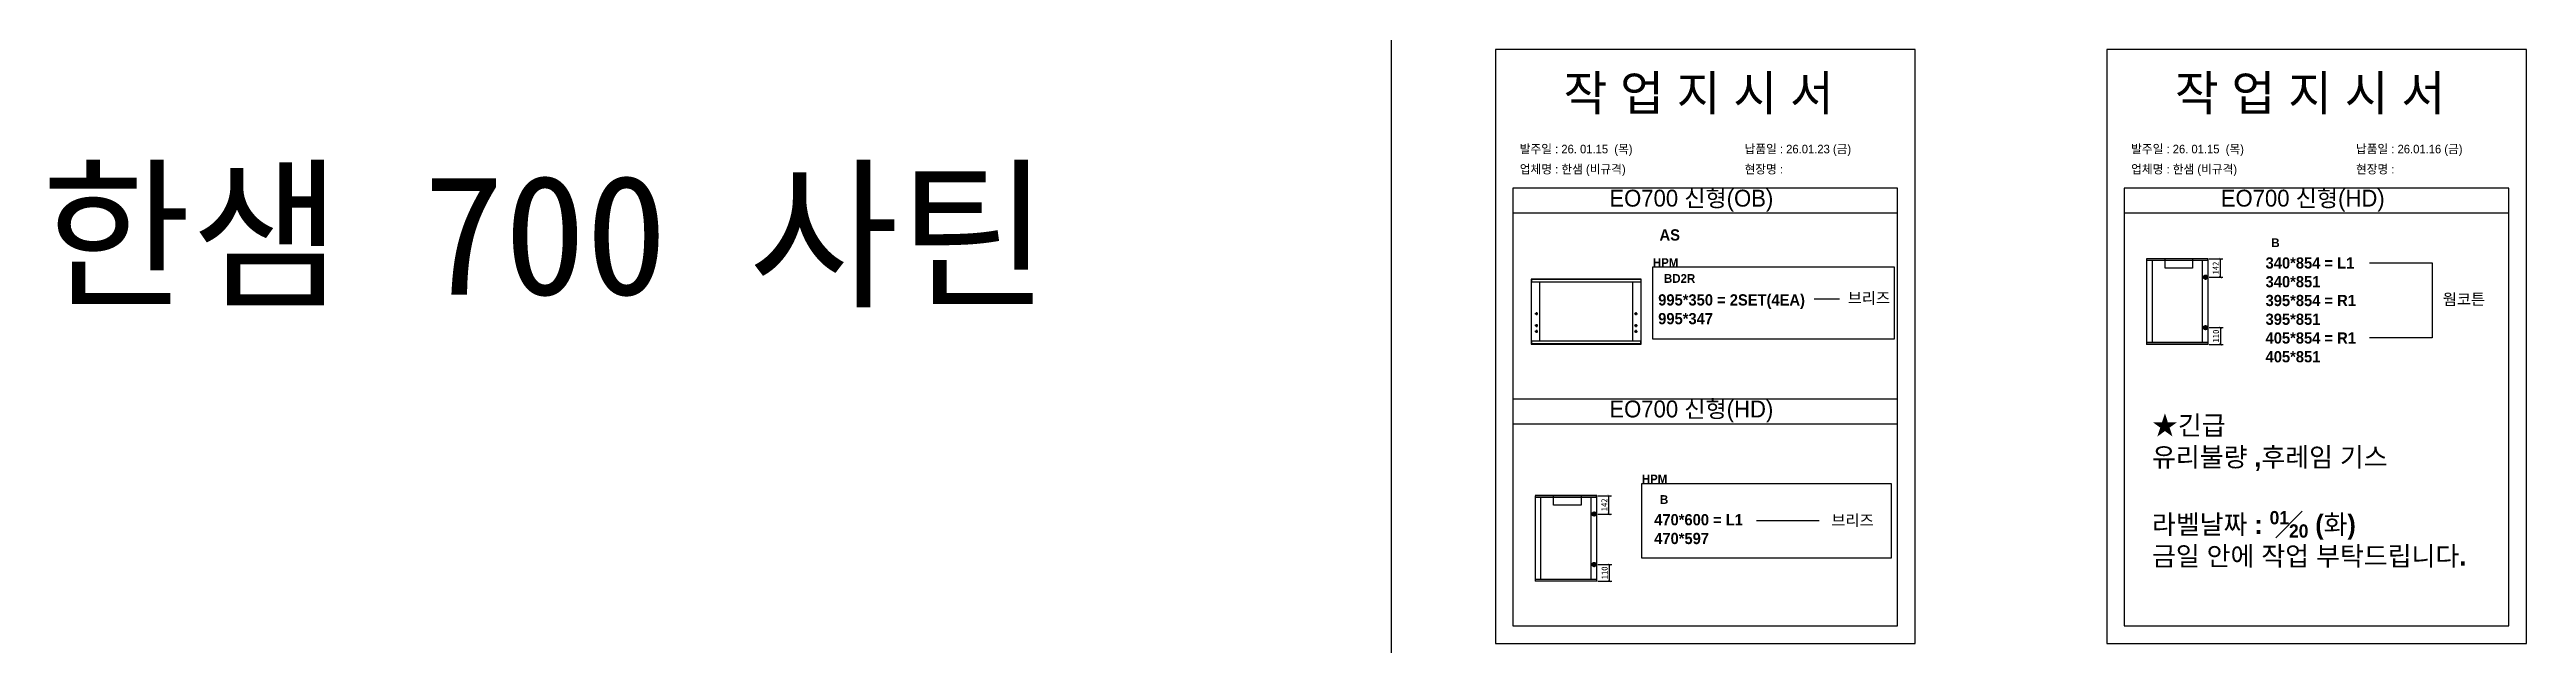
# Model space of a CAD drawing. Header units: millimetres. Extents: x -44117 to 256353, y -2095463 to 65325.
# Drawn here: x 104930 to 114844, y -637208 to -634832 of the extents above; entities that cross this region are included whole.
import ezdxf

# ---------------------------------------------------------------- set-up
doc = ezdxf.new("R2010")
doc.units = ezdxf.units.MM
doc.header["$LTSCALE"] = 10
doc.layers.add('Layer1', color=7, linetype='Continuous', lineweight=70)
doc.styles.add('MtX_Gulim', font='')
doc.styles.get('MtX_Gulim').set_extended_font_data('Gulim', bold=True)
doc.dimstyles.new('ISO-25', dxfattribs={"dimtxt": 2.5, "dimasz": 2.5, "dimexe": 1, "dimexo": 1, "dimtad": 1, "dimtxsty": 'Standard', "dimblk": 'ARCHTICK', "dimcen": 2.5, "dimadec": 0, "dimazin": 0, "dimtfac": 1, "dimtmove": 0, "dimatfit": 3, "dimfxl": 0, "dimarcsym": 0})

msp = doc.modelspace()

# ---------------------------------------------------------------- texts
at = {"linetype": 'Continuous', "style": 'MtX_Gulim'}
for s, height, p in [('B', 35.04934, (113822.95058, -635622.27617)), ('HPM', 35.049344, (111347.20615, -635701.53467)), ('BD2R', 35.049344, (111391.84, -635764.9887)), ('HPM', 35.049344, (111303.00071, -636567.11933)), ('B', 35.04934, (111375.74314, -636649.48069))]:
    msp.add_text(s, height=height, dxfattribs=at).set_placement(p)
at = {"attachment_point": 1}
for s, width, gutter_width, heights, insert, char_height in [('{\\fGulim|b0|i0|c129|p50;작 업 지 시 서}', 3307.3198183, 12.5, [-155.84554], (110989.5648, -634935.85593), 140), ('{\\fGulim|b0|i0|c129|p50;작 업 지 시 서}', 3307.3198183, 12.5, [-155.84554], (113436.77224, -634935.85593), 140), ('\\pt11;{\\fGulim|b0|i0|c129|p50;발주일 : 26. 01.15  (목)}', 3307.3198183, 12.5, [34.50412], (110814.35544, -635212.57635), 34.3), ('{\\fGulim|b0|i0|c129|p50;납품일 : 26.01.23 (금)}', 3307.3198183, 12.5, [35.09023], (111714.33342, -635212.57635), 34.3), ('\\pt11;{\\fGulim|b0|i0|c129|p50;발주일 : 26. 01.15  (목)}', 3307.3198183, 12.5, [34.50412], (113261.56288, -635212.57635), 34.3), ('{\\fGulim|b0|i0|c129|p50;납품일 : 26.01.16 (금)}', 3307.3198183, 12.5, [35.09023], (114161.54087, -635212.57635), 34.3), ('{\\f굴림|b0|i0|c129|p50;한샘} 700 {\\f굴림|b0|i0|c129|p50;사틴}', 5072.1082947, 2395.6482, [-533.35869], (104895.62473, -635333.15903), 479.1296392), ('{\\fGulim|b0|i0|c129|p50;업체명 : 한샘 (비규격)}', 3307.3198183, 12.5, [36.11279], (110814.35544, -635293.23253), 34.3), ('{\\fGulim|b0|i0|c129|p50;현장명 : }', 3307.3198183, 12.5, [-38.2735], (111714.33342, -635293.23253), 34.3), ('{\\fGulim|b0|i0|c129|p50;업체명 : 한샘 (비규격)}', 3307.3198183, 12.5, [36.11279], (113261.56288, -635293.23253), 34.3), ('{\\fGulim|b0|i0|c129|p50;현장명 : }', 3307.3198183, 12.5, [-38.2735], (114161.54087, -635293.23253), 34.3), ('{\\fGulim|b0|i0|c129|p50;\\C1;\\C256;EO700 신형(OB)}', 1597.0710432, 6.03612, [-85.06834], (111173.09926, -635392.39185), 67.6045736), ('{\\fGulim|b0|i0|c129|p50;EO700 신형(HD)}', 1597.0710432, 6.03612, [-85.06834], (113620.3067, -635392.39185), 67.6045736), ('{\\f굴림|b1|i0|c129|p50;340*854 = L1\\P\\C1;340*851\\P\\C256;395*854 = R1\\P\\C1;395*851\\P\\C256;405*854 = R1\\P\\C1;405*851}', 13607.1496112, 175, [-421.84524], (113799.72342, -635663.01167), 45), ('{\\f굴림|b1|i0|c129|p50;브리즈}', 13607.1496112, 175, [-50], (112127.5094, -635803.3224), 45), ('{\\f굴림|b1|i0|c129|p50;웜코튼}', 13607.1496112, 175, [-48.57143], (114509.03561, -635808.19489), 45), ('{\\f굴림|b1|i0|c129|p50;995*350 = 2SET(4EA)^J\\C1;995*347}', 13607.1496112, 175, [-126.36905], (111368.61284, -635810.67574), 45), ('{\\fGulim|b0|i0|c129|p50;EO700 신형(HD)}', 1597.0710432, 6.03612, [-85.06834], (111173.09926, -636235.7596), 67.6045736), ('{\\f굴림|b1|i0|c129|p50;470*600 = L1\\P\\C1;470*597}', 13607.1496112, 175, [-121.36905], (111352.51598, -636690.21618), 45), ('{\\f굴림|b1|i0|c129|p50;브리즈}', 13607.1496112, 175, [-50], (112061.82816, -636692.48821), 45)]:
    msp.add_mtext_dynamic_manual_height_columns(s, width=width, gutter_width=gutter_width, heights=heights, dxfattribs=dict(at, insert=insert, char_height=char_height))
at = {"color": 1, "attachment_point": 1}
for s, width, gutter_width, heights, insert, char_height in [('{\\A1;\\f굴림|b1|i0|c129|p50;AS}', 13607.1496112, 175, [-46.30952], (111373.9315, -635550.75545), 45), ('{\\A1;\\f굴림|b1|i0|c129|p50;★긴급\\P유리불량 ,후레임 기스\\P\\P라벨날짜 : {\\H0.7x;\\S01#20;} (화)\\P금일 안에 작업 부탁드립니다.}', 23037.4141174, 296.28156, [-607.51828], (113344.92185, -636296.85048), 76.186686)]:
    msp.add_mtext_dynamic_manual_height_columns(s, width=width, gutter_width=gutter_width, heights=heights, dxfattribs=dict(at, insert=insert, char_height=char_height))

# ---------------------------------------------------------------- blocks, each defined once
blk = doc.blocks.new('_ArchTick')
at = {"color": 0, "linetype": 'ByBlock', "const_width": 0.15}
blk.add_lwpolyline([(-0.5, -0.5), (0.5, 0.5)], dxfattribs=at)
blk = doc.blocks.new('*D4537')
at = {"color": 0, "lineweight": -2}
for p, q in [((111127, -636616.5), (111181.6, -636616.5)), ((111127, -636690.1), (111181.6, -636690.1)), ((111171.6, -636690.1), (111171.6, -636616.5))]:
    blk.add_line(p, q, dxfattribs=at)
at = {"layer": 'Defpoints', "color": 0}
for p in [(111112, -636616.5), (111112, -636690.1), (111171.6, -636616.5)]:
    blk.add_point(p, dxfattribs=at)
at = {"color": 0, "lineweight": -2, "xscale": 10, "yscale": 10, "zscale": 10}
for p, rotation in [((111171.6, -636616.5), 90), ((111171.6, -636690.1), 270)]:
    blk.add_blockref('_ArchTick', p, dxfattribs=dict(at, rotation=rotation))
at = {"color": 0, "insert": (111152.9, -636653.3), "char_height": 25, "attachment_point": 5, "rotation": 90}
blk.add_mtext('142', dxfattribs=at)
blk = doc.blocks.new('*D4538')
at = {"color": 0, "lineweight": -2}
for p, q in [((111127, -636891.9), (111182.6, -636891.9)), ((111172.6, -636891.9), (111172.6, -636958.8)), ((111127, -636958.8), (111182.6, -636958.8))]:
    blk.add_line(p, q, dxfattribs=at)
at = {"layer": 'Defpoints', "color": 0}
for p in [(111112, -636891.9), (111112, -636958.8), (111172.6, -636958.8)]:
    blk.add_point(p, dxfattribs=at)
at = {"color": 0, "lineweight": -2, "xscale": 10, "yscale": 10, "zscale": 10}
for p, rotation in [((111172.6, -636891.9), 90), ((111172.6, -636958.8), 270)]:
    blk.add_blockref('_ArchTick', p, dxfattribs=dict(at, rotation=rotation))
at = {"color": 0, "insert": (111153.9, -636925.4), "char_height": 25, "attachment_point": 5, "rotation": 90}
blk.add_mtext('110', dxfattribs=at)
blk = doc.blocks.new('*D4539')
at = {"color": 0, "lineweight": -2}
for p, q in [((113574.2, -635668.8), (113628.9, -635668.8)), ((113618.9, -635742.5), (113618.9, -635668.8)), ((113574.2, -635742.5), (113628.9, -635742.5))]:
    blk.add_line(p, q, dxfattribs=at)
at = {"layer": 'Defpoints', "color": 0}
for p in [(113559.2, -635668.8), (113618.9, -635668.8), (113559.2, -635742.5)]:
    blk.add_point(p, dxfattribs=at)
at = {"color": 0, "lineweight": -2, "xscale": 10, "yscale": 10, "zscale": 10}
for p, rotation in [((113618.9, -635668.8), 90), ((113618.9, -635742.5), 270)]:
    blk.add_blockref('_ArchTick', p, dxfattribs=dict(at, rotation=rotation))
at = {"color": 0, "insert": (113600.1, -635705.7), "char_height": 25, "attachment_point": 5, "rotation": 90}
blk.add_mtext('142', dxfattribs=at)
blk = doc.blocks.new('*D4540')
at = {"color": 0, "lineweight": -2}
for p, q in [((113574.2, -635944.3), (113629.8, -635944.3)), ((113619.8, -635944.3), (113619.8, -636011.2)), ((113574.2, -636011.2), (113629.8, -636011.2))]:
    blk.add_line(p, q, dxfattribs=at)
at = {"layer": 'Defpoints', "color": 0}
for p in [(113559.2, -635944.3), (113559.2, -636011.2), (113619.8, -636011.2)]:
    blk.add_point(p, dxfattribs=at)
at = {"color": 0, "lineweight": -2, "xscale": 10, "yscale": 10, "zscale": 10}
for p, rotation in [((113619.8, -635944.3), 90), ((113619.8, -636011.2), 270)]:
    blk.add_blockref('_ArchTick', p, dxfattribs=dict(at, rotation=rotation))
at = {"color": 0, "insert": (113601.1, -635977.8), "char_height": 25, "attachment_point": 5, "rotation": 90}
blk.add_mtext('110', dxfattribs=at)

# ---------------------------------------------------------------- dimensions: what is measured, and where the dimension line sits
for base, p1, p2, text, picture, middle in [((113618.85568, -635668.8445), (113559.24191, -635742.46098), (113559.24191, -635668.8445), '142', '*D4539', (113600.10568, -635705.65274)), ((113619.80916, -636011.22332), (113559.24191, -635944.33894), (113559.24191, -636011.22332), '110', '*D4540', (113601.05916, -635977.78113)), ((111171.64824, -636616.45291), (111112.03447, -636690.06939), (111112.03447, -636616.45291), '142', '*D4537', (111152.89824, -636653.26115)), ((111172.60172, -636958.83173), (111112.03447, -636891.94735), (111112.03447, -636958.83173), '110', '*D4538', (111153.85172, -636925.38954))]:
    dim = msp.add_linear_dim(base=base, p1=p1, p2=p2, angle=90, text=text, dimstyle='ISO-25', override={"dimscale": 10, "dimasz": 1, "dimexo": 1.5, "dimtxsty": 'Standard'})
    dim.commit()
    dim.dimension.update_dxf_attribs({"geometry": picture, "text_midpoint": middle})

# ---------------------------------------------------------------- linework, layer by layer
for p, q in [((112326.75819, -635386.86314), (110786.75819, -635386.86314)), ((114773.96563, -635386.86314), (113233.96563, -635386.86314)), ((112326.75819, -635486.86314), (110786.75819, -635486.86314)), ((114773.96563, -635486.86314), (113233.96563, -635486.86314)), ((113323.37925, -635669.09046), (113323.37925, -636010.97735)), ((113569.87989, -635669.5332), (113323.37925, -635669.5332)), ((113569.87989, -635676.22336), (113323.37925, -635676.22336)), ((113569.63393, -635668.8445), (113323.62521, -635668.8445)), ((113345.26985, -635675.73143), (113345.26985, -636003.84447)), ((113547.74333, -636003.84447), (113547.74333, -635676.22336)), ((113568.65008, -635676.22336), (113568.65008, -635668.8445)), ((113569.87989, -636010.97735), (113569.87989, -635669.09046)), ((110859.8622, -635751.02694), (110859.8622, -636009.469)), ((111300.4726, -635751.69341), (110859.8622, -635751.69341)), ((111300.4726, -635761.7645), (110859.8622, -635761.7645)), ((111300.10234, -635750.65668), (110860.23246, -635750.65668)), ((110861.71351, -635750.65668), (110861.71351, -635761.7645)), ((110893.18568, -635761.7645), (110893.18568, -635998.73144)), ((111267.14913, -635998.73144), (111267.14913, -635761.7645)), ((111298.6213, -635750.65668), (111298.6213, -635761.7645)), ((111300.4726, -636009.469), (111300.4726, -635751.02694)), ((110887.07637, -635888.39371), (110874.85777, -635888.39371)), ((110880.96707, -635882.2844), (110880.96707, -635894.50301)), ((111273.25843, -635888.39371), (111285.47704, -635888.39371)), ((111279.36774, -635882.2844), (111279.36774, -635894.50301)), ((112094.30501, -635830.5192), (111992.68805, -635830.5192)), ((111300.4726, -635998.73144), (110859.8622, -635998.73144)), ((110861.71351, -635998.73144), (110861.71351, -636009.83926)), ((110887.07637, -635935.78709), (110874.85777, -635935.78709)), ((110887.07637, -635959.48379), (110874.85777, -635959.48379)), ((110880.96707, -635929.67779), (110880.96707, -635941.8964)), ((110880.96707, -635953.37448), (110880.96707, -635965.59309)), ((111273.25843, -635935.78709), (111285.47704, -635935.78709)), ((111273.25843, -635959.48379), (111285.47704, -635959.48379)), ((111279.36774, -635929.67779), (111279.36774, -635941.8964)), ((111279.36774, -635953.37448), (111279.36774, -635965.59309)), ((111298.6213, -636009.83926), (111298.6213, -635998.73144)), ((113569.87989, -636003.84447), (113323.37925, -636003.84447)), ((113324.60906, -636011.22332), (113324.60906, -636003.84447)), ((113568.65008, -636003.84447), (113568.65008, -636011.22332)), ((111300.4726, -636008.80253), (110859.8622, -636008.80253)), ((110860.23246, -636009.83926), (111300.10234, -636009.83926)), ((113569.87989, -636010.53463), (113323.37925, -636010.53463)), ((113569.63393, -636011.22332), (113323.62521, -636011.22332)), ((112326.75819, -636230.23089), (110786.75819, -636230.23089)), ((112326.75819, -636330.23089), (110786.75819, -636330.23089)), ((110876.17181, -636616.69887), (110876.17181, -636958.58576)), ((111122.67245, -636617.1416), (110876.17181, -636617.1416)), ((111122.67245, -636623.83176), (110876.17181, -636623.83176)), ((111122.42649, -636616.45291), (110876.41777, -636616.45291)), ((110898.06241, -636623.33984), (110898.06241, -636951.45287)), ((111100.53589, -636951.45287), (111100.53589, -636623.83176)), ((111121.44264, -636623.83176), (111121.44264, -636616.45291)), ((111122.67245, -636958.58576), (111122.67245, -636616.69887)), ((111122.67245, -636951.45287), (110876.17181, -636951.45287)), ((111122.67245, -636958.14303), (110876.17181, -636958.14303)), ((111122.42649, -636958.83173), (110876.41777, -636958.83173)), ((110877.40162, -636958.83173), (110877.40162, -636951.45287)), ((111121.44264, -636951.45287), (111121.44264, -636958.83173))]:
    msp.add_line(p, q)
at = {"color": 1}
for p in [(110300.49669, 21924.9366), (110300.49669, 14161.07811), (110300.49669, 18584.38997), (110300.49669, 10820.53148), (110300.49669, 18627.87121), (110300.49669, 10864.01272), (110300.49669, 15287.32457), (110300.49669, 7523.46608), (110300.49669, 3746.75115), (110300.49669, 21924.9366), (110300.49669, 14161.07811), (110300.49669, 18584.38997), (110300.49669, 10820.53148), (110300.49669, 18627.87121), (110300.49669, 10864.01272), (110300.49669, 15287.32457), (110300.49669, 7523.46608), (110300.49669, 3746.75115), (110300.49669, 21924.9366), (110300.49669, 14161.07811), (110300.49669, 18584.38997), (110300.49669, 10820.53148), (110300.49669, 18627.87121), (110300.49669, 10864.01272), (110300.49669, 15287.32457), (110300.49669, 7523.46608), (110300.49669, 3746.75115), (110300.49669, 21924.9366), (110300.49669, 14161.07811), (110300.49669, 18584.38997), (110300.49669, 10820.53148), (110300.49669, 18627.87121), (110300.49669, 10864.01272), (110300.49669, 15287.32457), (110300.49669, 7523.46608), (110300.49669, 3746.75115), (110300.49669, 21924.9366), (110300.49669, 14161.07811), (110300.49669, 18584.38997), (110300.49669, 10820.53148), (110300.49669, 18627.87121), (110300.49669, 10864.01272), (110300.49669, 15287.32457), (110300.49669, 7523.46608), (110300.49669, 3746.75115), (110300.49669, 21924.9366), (110300.49669, 14161.07811), (110300.49669, 18584.38997), (110300.49669, 10820.53148), (110300.49669, 18627.87121), (110300.49669, 10864.01272), (110300.49669, 15287.32457), (110300.49669, 7523.46608), (110300.49669, 3746.75115), (110300.49669, 21924.9366), (110300.49669, 14161.07811), (110300.49669, 18584.38997), (110300.49669, 10820.53148), (110300.49669, 18627.87121), (110300.49669, 10864.01272), (110300.49669, 15287.32457), (110300.49669, 7523.46608), (110300.49669, 3746.75115), (110300.49669, 21924.9366), (110300.49669, 14161.07811), (110300.49669, 18584.38997), (110300.49669, 10820.53148), (110300.49669, 18627.87121), (110300.49669, 10864.01272), (110300.49669, 15287.32457), (110300.49669, 7523.46608), (110300.49669, 3746.75115), (110300.49669, 21924.9366), (110300.49669, 14161.07811), (110300.49669, 18584.38997), (110300.49669, 10820.53148), (110300.49669, 18627.87121), (110300.49669, 10864.01272), (110300.49669, 15287.32457), (110300.49669, 7523.46608), (110300.49669, 3746.75115), (110300.49669, 21924.9366), (110300.49669, 14161.07811), (110300.49669, 18584.38997), (110300.49669, 10820.53148), (110300.49669, 18627.87121), (110300.49669, 10864.01272), (110300.49669, 15287.32457), (110300.49669, 7523.46608), (110300.49669, 3746.75115), (110300.49669, 12702.87182), (110300.49669, 4939.01333), (110300.49669, 9362.32519), (110300.49669, 1598.4667), (110300.49669, 9405.80642), (110300.49669, 1641.94794), (110300.49669, 6065.25979), (110300.49669, -1698.5987), (110300.49669, -5475.31363), (110300.49669, 12702.87182), (110300.49669, 4939.01333), (110300.49669, 9362.32519), (110300.49669, 1598.4667), (110300.49669, 9405.80642), (110300.49669, 1641.94794), (110300.49669, 6065.25979), (110300.49669, -1698.5987), (110300.49669, -5475.31363), (110300.49669, 12702.87182), (110300.49669, 4939.01333), (110300.49669, 9362.32519), (110300.49669, 1598.4667), (110300.49669, 9405.80642), (110300.49669, 1641.94794), (110300.49669, 6065.25979), (110300.49669, -1698.5987), (110300.49669, -5475.31363), (110300.49669, 12702.87182), (110300.49669, 4939.01333), (110300.49669, 9362.32519), (110300.49669, 1598.4667), (110300.49669, 9405.80642), (110300.49669, 1641.94794), (110300.49669, 6065.25979), (110300.49669, -1698.5987), (110300.49669, -5475.31363), (110300.49669, 12702.87182), (110300.49669, 4939.01333), (110300.49669, 9362.32519), (110300.49669, 1598.4667), (110300.49669, 9405.80642), (110300.49669, 1641.94794), (110300.49669, 6065.25979), (110300.49669, -1698.5987), (110300.49669, -5475.31363)]:
    msp.add_xline(p, (0, 1), dxfattribs=at)
for points in [[(110716.75819, -637207.69342), (112396.75819, -637207.69342), (112396.75819, -634831.69342), (110716.75819, -634831.69342)], [(113163.96563, -637207.69342), (114843.96563, -637207.69342), (114843.96563, -634831.69342), (113163.96563, -634831.69342)], [(111347.20615, -635701.58103), (112313.41082, -635701.58103), (112313.41082, -635989.96892), (111347.20615, -635989.96892)], [(111303.00071, -636567.16569), (112301.30695, -636567.16569), (112301.30695, -636866.47338), (111303.00071, -636866.47338)]]:
    msp.add_lwpolyline(points, close=True)
for points in [[(110786.75819, -635386.86314), (110786.75819, -637137.69342), (112326.75819, -637137.69342), (112326.75819, -635386.86314)], [(113233.96563, -635386.86314), (113233.96563, -637137.69342), (114773.96563, -637137.69342), (114773.96563, -635386.86314)], [(113506.86427, -635668.8445), (113506.86427, -635706.42067), (113397.1931, -635706.42067), (113397.1931, -635668.8445)], [(114215.19398, -635685.34507), (114466.64532, -635685.34507), (114466.64532, -635985.63948), (114215.19398, -635985.63948)], [(111059.65683, -636616.45291), (111059.65683, -636654.02908), (110949.98566, -636654.02908), (110949.98566, -636616.45291)], [(111762.15077, -636716.30187), (112012.63788, -636716.30187)]]:
    msp.add_lwpolyline(points)
for centre in [(110880.96707, -635888.39371), (111279.36774, -635888.39371), (110880.96707, -635935.78709), (110880.96707, -635959.48379), (111279.36774, -635935.78709), (111279.36774, -635959.48379)]:
    msp.add_circle(centre, 3.70261)
for centre, radius, start, end in [((113569.63393, -635669.09046), 0.24596, 0, 90), ((110860.23246, -635751.02694), 0.37026, 90, 180), ((111300.10234, -635751.02694), 0.37026, 0, 90), ((110860.23246, -636009.469), 0.37026, 180, 270), ((111300.10234, -636009.469), 0.37026, 270, 0), ((113323.62521, -636010.97736), 0.24596, 180, 270), ((113569.63393, -636010.97736), 0.24596, 270, 0), ((111122.42649, -636616.69887), 0.24596, 0, 90), ((110876.41777, -636958.58577), 0.24596, 180, 270), ((111122.42649, -636958.58577), 0.24596, 270, 0)]:
    msp.add_arc(centre, radius, start, end)
at = {"layer": 'Layer1'}
for p, q in [((113559.24191, -635733.39578), (113559.24191, -635751.52618)), ((113559.24191, -635953.40414), (113559.24191, -635935.27374)), ((111112.03447, -636681.00419), (111112.03447, -636699.13459)), ((111112.03447, -636901.01255), (111112.03447, -636882.88215))]:
    msp.add_line(p, q, dxfattribs=at)
for points in [[(113568.30711, -635742.46098), (113550.17671, -635742.46098)], [(113568.30711, -635944.33894), (113550.17671, -635944.33894)], [(111121.09967, -636690.06939), (111102.96927, -636690.06939)], [(111121.09967, -636891.94735), (111102.96927, -636891.94735)]]:
    msp.add_lwpolyline(points, close=True, dxfattribs=at)
for centre in [(113559.24191, -635742.46098), (113559.24191, -635944.33894), (111112.03447, -636690.06939), (111112.03447, -636891.94735)]:
    msp.add_circle(centre, 6.04347, dxfattribs=at)

msp.set_redraw_order([(e.dxf.handle, doc.entitydb.next_handle()) for e in msp.query("TEXT MTEXT ATTDEF DIMENSION ARC_DIMENSION")])  # texts and dimensions are drawn at this point

doc.saveas('drawing.dxf')
